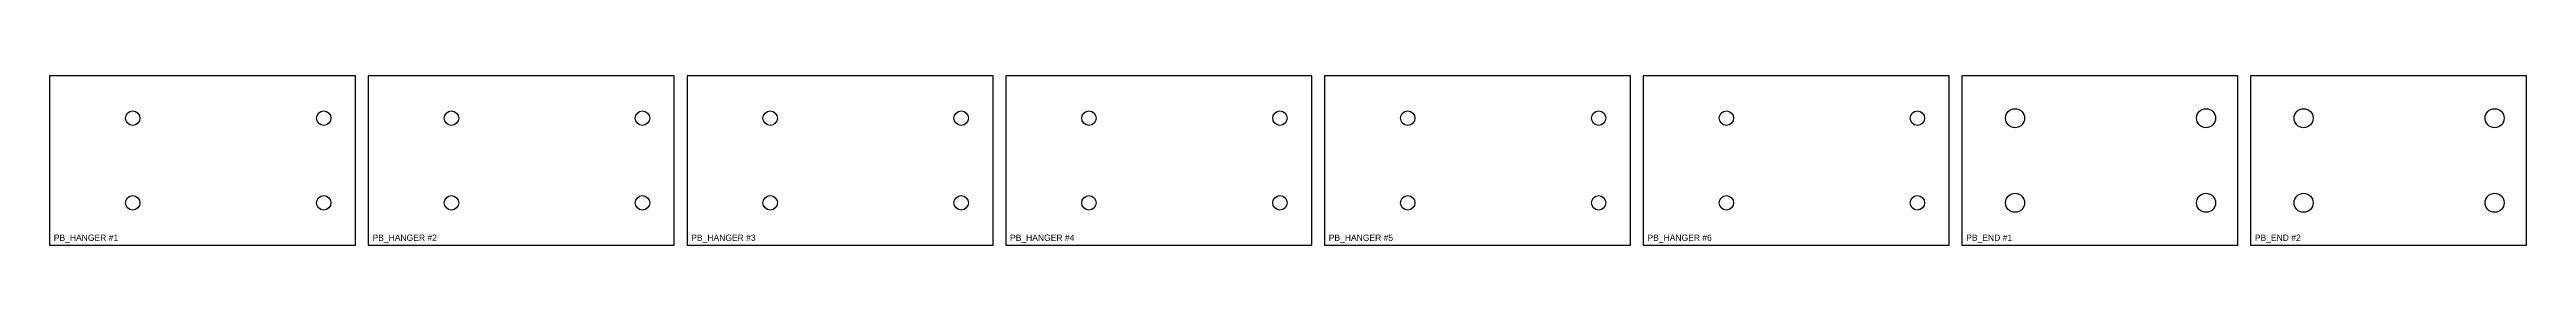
# Model space of a CAD drawing. Header units: millimetres. Extents: x 0 to 1219, y 0 to 2438.
# Drawn here: x 10 to 1177, y 10 to 90 of the extents above; entities that cross this region are included whole.
import ezdxf

# ---------------------------------------------------------------- set-up
doc = ezdxf.new("R2010")
doc.units = ezdxf.units.MM
for name, color, linetype in [('CUT_HOLES', 7, 'Continuous'), ('CUT_OUTER', 7, 'Continuous'), ('PART_MARK_NO_CUT', 7, 'Continuous')]:
    doc.layers.add(name, color=color, linetype=linetype)

msp = doc.modelspace()

# ---------------------------------------------------------------- texts
at = {"layer": 'PART_MARK_NO_CUT'}
for s, p in [('PB_HANGER #1', (12, 12)), ('PB_HANGER #2', (162.2, 12)), ('PB_HANGER #3', (312.4, 12)), ('PB_HANGER #4', (462.6, 12)), ('PB_HANGER #5', (612.8, 12)), ('PB_HANGER #6', (763, 12)), ('PB_END #1', (913.2, 12)), ('PB_END #2', (1049.2, 12))]:
    msp.add_text(s, height=3, dxfattribs=at).set_placement(p)

# ---------------------------------------------------------------- linework, layer by layer
at = {"layer": 'CUT_HOLES'}
for centre, radius in [((49.2, 70), 3.4), ((139.2, 70), 3.4), ((199.4, 70), 3.4), ((289.4, 70), 3.4), ((349.6, 70), 3.4), ((439.6, 70), 3.4), ((499.8, 70), 3.4), ((589.8, 70), 3.4), ((650, 70), 3.4), ((740, 70), 3.4), ((800.2, 70), 3.4), ((890.2, 70), 3.4), ((936.2, 70), 4.5), ((1026.2, 70), 4.5), ((1072.2, 70), 4.5), ((1162.2, 70), 4.5), ((49.2, 30), 3.4), ((139.2, 30), 3.4), ((199.4, 30), 3.4), ((289.4, 30), 3.4), ((349.6, 30), 3.4), ((439.6, 30), 3.4), ((499.8, 30), 3.4), ((589.8, 30), 3.4), ((650, 30), 3.4), ((740, 30), 3.4), ((800.2, 30), 3.4), ((890.2, 30), 3.4), ((936.2, 30), 4.5), ((1026.2, 30), 4.5), ((1072.2, 30), 4.5), ((1162.2, 30), 4.5)]:
    msp.add_circle(centre, radius, dxfattribs=at)
at = {"layer": 'CUT_OUTER'}
for points in [[(154.2, 10), (154.2, 90), (10, 90), (10, 10)], [(304.4, 10), (304.4, 90), (160.2, 90), (160.2, 10)], [(454.6, 10), (454.6, 90), (310.4, 90), (310.4, 10)], [(604.8, 10), (604.8, 90), (460.6, 90), (460.6, 10)], [(755, 10), (755, 90), (610.8, 90), (610.8, 10)], [(905.2, 10), (905.2, 90), (761, 90), (761, 10)], [(1041.2, 10), (1041.2, 90), (911.2, 90), (911.2, 10)], [(1177.2, 10), (1177.2, 90), (1047.2, 90), (1047.2, 10)]]:
    msp.add_lwpolyline(points, close=True, dxfattribs=at)

msp.set_redraw_order([(e.dxf.handle, doc.entitydb.next_handle()) for e in msp.query("TEXT MTEXT ATTDEF DIMENSION ARC_DIMENSION")])  # texts and dimensions are drawn at this point

doc.saveas('drawing.dxf')
